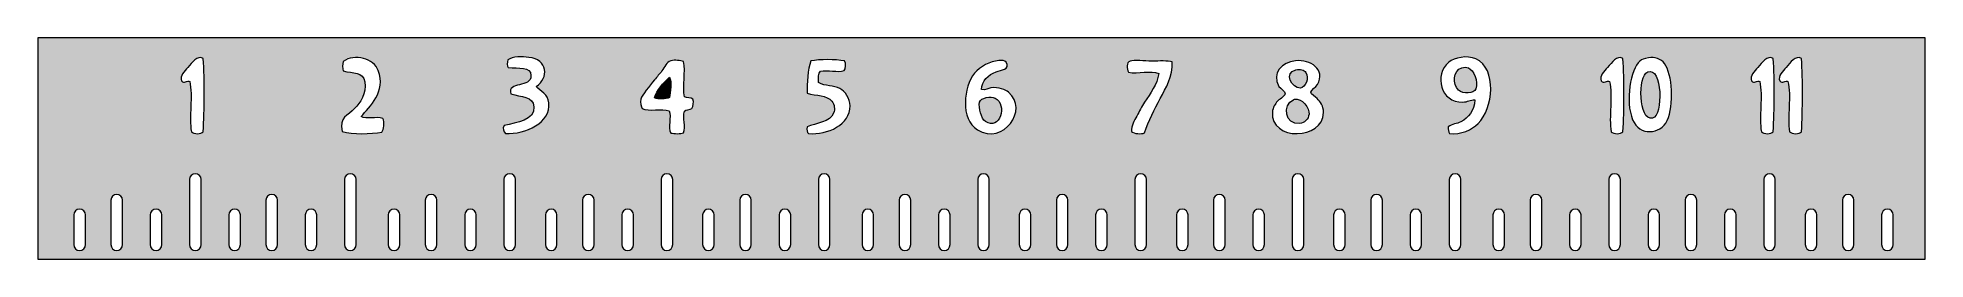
# Model space of a CAD drawing. Header units: inches. Extents: x 0 to 102, y 0 to 12.
import ezdxf

# ---------------------------------------------------------------- set-up
doc = ezdxf.new("R2010")
doc.units = ezdxf.units.IN
doc.header["$MEASUREMENT"] = 0
doc.layers.add('Layer 1', color=7, linetype='Continuous')

msp = doc.modelspace()

# ---------------------------------------------------------------- hatches: boundary and pattern name
at = {"layer": 'Layer 1', "true_color": 0xf2b622}
h = msp.add_hatch(color=40, dxfattribs=at)
h.dxf.hatch_style = 2
h.paths.add_polyline_path([(0, 11.94), (0, 0), (101.6, 0), (101.6, 11.94)])
edge = h.paths.add_edge_path()
edge.add_spline(control_points=[(2.57, 0.79), (2.57, 0.61), (2.43, 0.47), (2.25, 0.47), (2.08, 0.47), (1.94, 0.61), (1.94, 0.79), (1.94, 0.79), (1.94, 2.39), (1.94, 2.39), (1.94, 2.56), (2.08, 2.7), (2.25, 2.7), (2.43, 2.7), (2.57, 2.56), (2.57, 2.39), (2.57, 2.39), (2.57, 0.79), (2.57, 0.79)], knot_values=[0, 0, 0, 0, 1, 1, 1, 2, 2, 2, 3, 3, 3, 4, 4, 4, 5, 5, 5, 6, 6, 6, 6], degree=3, periodic=1)
edge = h.paths.add_edge_path()
edge.add_spline(control_points=[(4.56, 0.79), (4.56, 0.61), (4.42, 0.47), (4.25, 0.47), (4.08, 0.47), (3.94, 0.61), (3.94, 0.79), (3.94, 0.79), (3.94, 3.18), (3.94, 3.18), (3.94, 3.36), (4.08, 3.5), (4.25, 3.5), (4.42, 3.5), (4.56, 3.36), (4.56, 3.18), (4.56, 3.18), (4.56, 0.79), (4.56, 0.79)], knot_values=[0, 0, 0, 0, 1, 1, 1, 2, 2, 2, 3, 3, 3, 4, 4, 4, 5, 5, 5, 6, 6, 6, 6], degree=3, periodic=1)
edge = h.paths.add_edge_path()
edge.add_spline(control_points=[(6.68, 0.79), (6.68, 0.61), (6.54, 0.47), (6.37, 0.47), (6.19, 0.47), (6.05, 0.61), (6.05, 0.79), (6.05, 0.79), (6.05, 2.39), (6.05, 2.39), (6.05, 2.56), (6.19, 2.7), (6.37, 2.7), (6.54, 2.7), (6.68, 2.56), (6.68, 2.39), (6.68, 2.39), (6.68, 0.79), (6.68, 0.79)], knot_values=[0, 0, 0, 0, 1, 1, 1, 2, 2, 2, 3, 3, 3, 4, 4, 4, 5, 5, 5, 6, 6, 6, 6], degree=3, periodic=1)
edge = h.paths.add_edge_path()
edge.add_spline(control_points=[(8.8, 0.79), (8.8, 0.61), (8.65, 0.47), (8.48, 0.47), (8.31, 0.47), (8.17, 0.61), (8.17, 0.79), (8.17, 0.79), (8.17, 4.3), (8.17, 4.3), (8.17, 4.47), (8.31, 4.61), (8.48, 4.61), (8.65, 4.61), (8.8, 4.47), (8.8, 4.3), (8.8, 4.3), (8.8, 0.79), (8.8, 0.79)], knot_values=[0, 0, 0, 0, 1, 1, 1, 2, 2, 2, 3, 3, 3, 4, 4, 4, 5, 5, 5, 6, 6, 6, 6], degree=3, periodic=1)
edge = h.paths.add_edge_path()
edge.add_spline(control_points=[(8.91, 6.87), (8.8, 6.73), (8.4, 6.73), (8.27, 6.87), (8.13, 7.66), (8.36, 8.81), (8.18, 9.58), (8.05, 9.66), (7.86, 9.43), (7.74, 9.61), (7.63, 9.88), (7.89, 10.14), (8.07, 10.33), (8.33, 10.62), (8.56, 11.01), (8.91, 10.82), (8.99, 9.65), (8.97, 8.04), (8.91, 6.87)], knot_values=[0, 0, 0, 0, 1, 1, 1, 2, 2, 2, 3, 3, 3, 4, 4, 4, 5, 5, 5, 6, 6, 6, 6], degree=3, periodic=1)
edge = h.paths.add_edge_path()
edge.add_spline(control_points=[(10.91, 0.79), (10.91, 0.61), (10.77, 0.47), (10.6, 0.47), (10.42, 0.47), (10.28, 0.61), (10.28, 0.79), (10.28, 0.79), (10.28, 2.39), (10.28, 2.39), (10.28, 2.56), (10.42, 2.7), (10.6, 2.7), (10.77, 2.7), (10.91, 2.56), (10.91, 2.39), (10.91, 2.39), (10.91, 0.79), (10.91, 0.79)], knot_values=[0, 0, 0, 0, 1, 1, 1, 2, 2, 2, 3, 3, 3, 4, 4, 4, 5, 5, 5, 6, 6, 6, 6], degree=3, periodic=1)
edge = h.paths.add_edge_path()
edge.add_spline(control_points=[(12.91, 0.79), (12.91, 0.61), (12.77, 0.47), (12.6, 0.47), (12.42, 0.47), (12.28, 0.61), (12.28, 0.79), (12.28, 0.79), (12.28, 3.18), (12.28, 3.18), (12.28, 3.36), (12.42, 3.5), (12.6, 3.5), (12.77, 3.5), (12.91, 3.36), (12.91, 3.18), (12.91, 3.18), (12.91, 0.79), (12.91, 0.79)], knot_values=[0, 0, 0, 0, 1, 1, 1, 2, 2, 2, 3, 3, 3, 4, 4, 4, 5, 5, 5, 6, 6, 6, 6], degree=3, periodic=1)
edge = h.paths.add_edge_path()
edge.add_spline(control_points=[(15.02, 0.79), (15.02, 0.61), (14.88, 0.47), (14.71, 0.47), (14.54, 0.47), (14.4, 0.61), (14.4, 0.79), (14.4, 0.79), (14.4, 2.39), (14.4, 2.39), (14.4, 2.56), (14.54, 2.7), (14.71, 2.7), (14.88, 2.7), (15.02, 2.56), (15.02, 2.39), (15.02, 2.39), (15.02, 0.79), (15.02, 0.79)], knot_values=[0, 0, 0, 0, 1, 1, 1, 2, 2, 2, 3, 3, 3, 4, 4, 4, 5, 5, 5, 6, 6, 6, 6], degree=3, periodic=1)
edge = h.paths.add_edge_path()
edge.add_spline(control_points=[(17.14, 0.79), (17.14, 0.61), (17, 0.47), (16.83, 0.47), (16.65, 0.47), (16.51, 0.61), (16.51, 0.79), (16.51, 0.79), (16.51, 4.3), (16.51, 4.3), (16.51, 4.47), (16.65, 4.61), (16.83, 4.61), (17, 4.61), (17.14, 4.47), (17.14, 4.3), (17.14, 4.3), (17.14, 0.79), (17.14, 0.79)], knot_values=[0, 0, 0, 0, 1, 1, 1, 2, 2, 2, 3, 3, 3, 4, 4, 4, 5, 5, 5, 6, 6, 6, 6], degree=3, periodic=1)
edge = h.paths.add_edge_path()
edge.add_spline(control_points=[(18.53, 6.85), (17.93, 6.76), (16.94, 6.71), (16.39, 6.89), (16.22, 7.67), (16.68, 7.73), (17.07, 8.14), (17.33, 8.41), (17.72, 8.94), (17.61, 9.56), (17.5, 10.14), (16.98, 10.01), (16.44, 10.15), (16.39, 10.28), (16.41, 10.52), (16.44, 10.66), (17.05, 11.11), (18.1, 10.82), (18.33, 10.17), (18.76, 9.03), (17.86, 8.22), (17.41, 7.69), (17.68, 7.52), (18.22, 7.71), (18.58, 7.59), (18.68, 7.39), (18.63, 6.99), (18.53, 6.85)], knot_values=[0, 0, 0, 0, 1, 1, 1, 2, 2, 2, 3, 3, 3, 4, 4, 4, 5, 5, 5, 6, 6, 6, 7, 7, 7, 8, 8, 8, 9, 9, 9, 9], degree=3, periodic=1)
edge = h.paths.add_edge_path()
edge.add_spline(control_points=[(19.49, 0.79), (19.49, 0.61), (19.35, 0.47), (19.18, 0.47), (19, 0.47), (18.86, 0.61), (18.86, 0.79), (18.86, 0.79), (18.86, 2.39), (18.86, 2.39), (18.86, 2.56), (19, 2.7), (19.18, 2.7), (19.35, 2.7), (19.49, 2.56), (19.49, 2.39), (19.49, 2.39), (19.49, 0.79), (19.49, 0.79)], knot_values=[0, 0, 0, 0, 1, 1, 1, 2, 2, 2, 3, 3, 3, 4, 4, 4, 5, 5, 5, 6, 6, 6, 6], degree=3, periodic=1)
edge = h.paths.add_edge_path()
edge.add_spline(control_points=[(21.49, 0.79), (21.49, 0.61), (21.35, 0.47), (21.17, 0.47), (21, 0.47), (20.86, 0.61), (20.86, 0.79), (20.86, 0.79), (20.86, 3.18), (20.86, 3.18), (20.86, 3.36), (21, 3.5), (21.17, 3.5), (21.35, 3.5), (21.49, 3.36), (21.49, 3.18), (21.49, 3.18), (21.49, 0.79), (21.49, 0.79)], knot_values=[0, 0, 0, 0, 1, 1, 1, 2, 2, 2, 3, 3, 3, 4, 4, 4, 5, 5, 5, 6, 6, 6, 6], degree=3, periodic=1)
edge = h.paths.add_edge_path()
edge.add_spline(control_points=[(23.6, 0.79), (23.6, 0.61), (23.46, 0.47), (23.29, 0.47), (23.12, 0.47), (22.98, 0.61), (22.98, 0.79), (22.98, 0.79), (22.98, 2.39), (22.98, 2.39), (22.98, 2.56), (23.12, 2.7), (23.29, 2.7), (23.46, 2.7), (23.6, 2.56), (23.6, 2.39), (23.6, 2.39), (23.6, 0.79), (23.6, 0.79)], knot_values=[0, 0, 0, 0, 1, 1, 1, 2, 2, 2, 3, 3, 3, 4, 4, 4, 5, 5, 5, 6, 6, 6, 6], degree=3, periodic=1)
edge = h.paths.add_edge_path()
edge.add_spline(control_points=[(25.72, 0.79), (25.72, 0.61), (25.58, 0.47), (25.41, 0.47), (25.23, 0.47), (25.09, 0.61), (25.09, 0.79), (25.09, 0.79), (25.09, 4.3), (25.09, 4.3), (25.09, 4.47), (25.23, 4.61), (25.41, 4.61), (25.58, 4.61), (25.72, 4.47), (25.72, 4.3), (25.72, 4.3), (25.72, 0.79), (25.72, 0.79)], knot_values=[0, 0, 0, 0, 1, 1, 1, 2, 2, 2, 3, 3, 3, 4, 4, 4, 5, 5, 5, 6, 6, 6, 6], degree=3, periodic=1)
edge = h.paths.add_edge_path()
edge.add_spline(control_points=[(25.18, 6.77), (25.07, 6.87), (25.01, 7.06), (25.1, 7.21), (25.79, 7.38), (26.75, 7.48), (26.71, 8.22), (26.68, 8.79), (26, 8.75), (25.47, 8.91), (25.25, 9.61), (26.57, 9.21), (26.55, 9.9), (26.55, 10.39), (25.86, 10.28), (25.33, 10.33), (25.25, 10.42), (25.27, 10.62), (25.3, 10.74), (25.58, 10.94), (26.08, 10.93), (26.44, 10.88), (27.43, 10.79), (27.55, 9.76), (26.82, 9.32), (27.08, 9.05), (27.47, 8.9), (27.51, 8.43), (27.65, 7.35), (26.25, 6.74), (25.18, 6.77)], knot_values=[0, 0, 0, 0, 1, 1, 1, 2, 2, 2, 3, 3, 3, 4, 4, 4, 5, 5, 5, 6, 6, 6, 7, 7, 7, 8, 8, 8, 9, 9, 9, 10, 10, 10, 10], degree=3, periodic=1)
edge = h.paths.add_edge_path()
edge.add_spline(control_points=[(27.95, 0.79), (27.95, 0.61), (27.81, 0.47), (27.64, 0.47), (27.47, 0.47), (27.33, 0.61), (27.33, 0.79), (27.33, 0.79), (27.33, 2.39), (27.33, 2.39), (27.33, 2.56), (27.47, 2.7), (27.64, 2.7), (27.81, 2.7), (27.95, 2.56), (27.95, 2.39), (27.95, 2.39), (27.95, 0.79), (27.95, 0.79)], knot_values=[0, 0, 0, 0, 1, 1, 1, 2, 2, 2, 3, 3, 3, 4, 4, 4, 5, 5, 5, 6, 6, 6, 6], degree=3, periodic=1)
edge = h.paths.add_edge_path()
edge.add_spline(control_points=[(29.95, 0.79), (29.95, 0.61), (29.81, 0.47), (29.64, 0.47), (29.46, 0.47), (29.32, 0.61), (29.32, 0.79), (29.32, 0.79), (29.32, 3.18), (29.32, 3.18), (29.32, 3.36), (29.46, 3.5), (29.64, 3.5), (29.81, 3.5), (29.95, 3.36), (29.95, 3.18), (29.95, 3.18), (29.95, 0.79), (29.95, 0.79)], knot_values=[0, 0, 0, 0, 1, 1, 1, 2, 2, 2, 3, 3, 3, 4, 4, 4, 5, 5, 5, 6, 6, 6, 6], degree=3, periodic=1)
edge = h.paths.add_edge_path()
edge.add_spline(control_points=[(32.07, 0.79), (32.07, 0.61), (31.93, 0.47), (31.75, 0.47), (31.58, 0.47), (31.44, 0.61), (31.44, 0.79), (31.44, 0.79), (31.44, 2.39), (31.44, 2.39), (31.44, 2.56), (31.58, 2.7), (31.75, 2.7), (31.93, 2.7), (32.07, 2.56), (32.07, 2.39), (32.07, 2.39), (32.07, 0.79), (32.07, 0.79)], knot_values=[0, 0, 0, 0, 1, 1, 1, 2, 2, 2, 3, 3, 3, 4, 4, 4, 5, 5, 5, 6, 6, 6, 6], degree=3, periodic=1)
edge = h.paths.add_edge_path()
edge.add_spline(control_points=[(34.18, 0.79), (34.18, 0.61), (34.04, 0.47), (33.87, 0.47), (33.69, 0.47), (33.55, 0.61), (33.55, 0.79), (33.55, 0.79), (33.55, 4.3), (33.55, 4.3), (33.55, 4.47), (33.69, 4.61), (33.87, 4.61), (34.04, 4.61), (34.18, 4.47), (34.18, 4.3), (34.18, 4.3), (34.18, 0.79), (34.18, 0.79)], knot_values=[0, 0, 0, 0, 1, 1, 1, 2, 2, 2, 3, 3, 3, 4, 4, 4, 5, 5, 5, 6, 6, 6, 6], degree=3, periodic=1)
edge = h.paths.add_edge_path()
edge.add_spline(control_points=[(35.21, 8.12), (35.1, 8.05), (34.89, 8.07), (34.81, 7.98), (34.71, 7.62), (34.89, 7.14), (34.76, 6.82), (34.61, 6.74), (34.25, 6.77), (34.07, 6.8), (33.89, 7.09), (34.14, 7.67), (33.98, 8), (33.6, 8.14), (32.88, 7.95), (32.54, 8.12), (32.49, 8.24), (32.42, 8.43), (32.46, 8.63), (32.52, 8.87), (32.94, 9.33), (33.2, 9.67), (33.33, 9.84), (33.48, 9.99), (33.6, 10.15), (33.74, 10.35), (33.85, 10.64), (34.07, 10.69), (34.32, 10.77), (34.58, 10.69), (34.76, 10.66), (34.89, 10.1), (34.7, 9.34), (34.81, 8.75), (34.92, 8.67), (35.17, 8.72), (35.27, 8.63), (35.32, 8.47), (35.28, 8.24), (35.21, 8.12)], knot_values=[0, 0, 0, 0, 1, 1, 1, 2, 2, 2, 3, 3, 3, 4, 4, 4, 5, 5, 5, 6, 6, 6, 7, 7, 7, 8, 8, 8, 9, 9, 9, 10, 10, 10, 11, 11, 11, 12, 12, 12, 13, 13, 13, 13], degree=3, periodic=1)
edge = h.paths.add_edge_path()
edge.add_spline(control_points=[(36.41, 0.79), (36.41, 0.61), (36.27, 0.47), (36.1, 0.47), (35.93, 0.47), (35.79, 0.61), (35.79, 0.79), (35.79, 0.79), (35.79, 2.39), (35.79, 2.39), (35.79, 2.56), (35.93, 2.7), (36.1, 2.7), (36.27, 2.7), (36.41, 2.56), (36.41, 2.39), (36.41, 2.39), (36.41, 0.79), (36.41, 0.79)], knot_values=[0, 0, 0, 0, 1, 1, 1, 2, 2, 2, 3, 3, 3, 4, 4, 4, 5, 5, 5, 6, 6, 6, 6], degree=3, periodic=1)
edge = h.paths.add_edge_path()
edge.add_spline(control_points=[(38.41, 0.79), (38.41, 0.61), (38.27, 0.47), (38.1, 0.47), (37.93, 0.47), (37.79, 0.61), (37.79, 0.79), (37.79, 0.79), (37.79, 3.18), (37.79, 3.18), (37.79, 3.36), (37.93, 3.5), (38.1, 3.5), (38.27, 3.5), (38.41, 3.36), (38.41, 3.18), (38.41, 3.18), (38.41, 0.79), (38.41, 0.79)], knot_values=[0, 0, 0, 0, 1, 1, 1, 2, 2, 2, 3, 3, 3, 4, 4, 4, 5, 5, 5, 6, 6, 6, 6], degree=3, periodic=1)
edge = h.paths.add_edge_path()
edge.add_spline(control_points=[(40.53, 0.79), (40.53, 0.61), (40.39, 0.47), (40.21, 0.47), (40.04, 0.47), (39.9, 0.61), (39.9, 0.79), (39.9, 0.79), (39.9, 2.39), (39.9, 2.39), (39.9, 2.56), (40.04, 2.7), (40.21, 2.7), (40.39, 2.7), (40.53, 2.56), (40.53, 2.39), (40.53, 2.39), (40.53, 0.79), (40.53, 0.79)], knot_values=[0, 0, 0, 0, 1, 1, 1, 2, 2, 2, 3, 3, 3, 4, 4, 4, 5, 5, 5, 6, 6, 6, 6], degree=3, periodic=1)
edge = h.paths.add_edge_path()
edge.add_spline(control_points=[(42.64, 0.79), (42.64, 0.61), (42.5, 0.47), (42.33, 0.47), (42.16, 0.47), (42.02, 0.61), (42.02, 0.79), (42.02, 0.79), (42.02, 4.3), (42.02, 4.3), (42.02, 4.47), (42.16, 4.61), (42.33, 4.61), (42.5, 4.61), (42.64, 4.47), (42.64, 4.3), (42.64, 4.3), (42.64, 0.79), (42.64, 0.79)], knot_values=[0, 0, 0, 0, 1, 1, 1, 2, 2, 2, 3, 3, 3, 4, 4, 4, 5, 5, 5, 6, 6, 6, 6], degree=3, periodic=1)
edge = h.paths.add_edge_path()
edge.add_spline(control_points=[(41.48, 6.77), (41.41, 6.84), (41.39, 6.98), (41.41, 7.13), (41.87, 7.34), (42.67, 7.39), (42.84, 7.88), (42.92, 8.09), (42.89, 8.34), (42.75, 8.53), (42.48, 8.85), (41.91, 8.8), (41.41, 8.95), (41.41, 9.48), (41.44, 10.23), (41.61, 10.69), (42.1, 10.78), (42.94, 10.78), (43.42, 10.69), (43.52, 10.57), (43.49, 10.26), (43.4, 10.17), (43.06, 10.05), (42.52, 10.22), (42.13, 10.14), (41.99, 10.02), (42.02, 9.77), (42.02, 9.52), (42.39, 9.32), (42.84, 9.37), (43.17, 9.21), (43.46, 9.05), (43.73, 8.67), (43.73, 8.27), (43.73, 7.26), (42.52, 6.69), (41.48, 6.77)], knot_values=[0, 0, 0, 0, 1, 1, 1, 2, 2, 2, 3, 3, 3, 4, 4, 4, 5, 5, 5, 6, 6, 6, 7, 7, 7, 8, 8, 8, 9, 9, 9, 10, 10, 10, 11, 11, 11, 12, 12, 12, 12], degree=3, periodic=1)
edge = h.paths.add_edge_path()
edge.add_spline(control_points=[(44.99, 0.79), (44.99, 0.61), (44.85, 0.47), (44.68, 0.47), (44.51, 0.47), (44.37, 0.61), (44.37, 0.79), (44.37, 0.79), (44.37, 2.39), (44.37, 2.39), (44.37, 2.56), (44.51, 2.7), (44.68, 2.7), (44.85, 2.7), (44.99, 2.56), (44.99, 2.39), (44.99, 2.39), (44.99, 0.79), (44.99, 0.79)], knot_values=[0, 0, 0, 0, 1, 1, 1, 2, 2, 2, 3, 3, 3, 4, 4, 4, 5, 5, 5, 6, 6, 6, 6], degree=3, periodic=1)
edge = h.paths.add_edge_path()
edge.add_spline(control_points=[(46.99, 0.79), (46.99, 0.61), (46.85, 0.47), (46.68, 0.47), (46.51, 0.47), (46.36, 0.61), (46.36, 0.79), (46.36, 0.79), (46.36, 3.18), (46.36, 3.18), (46.36, 3.36), (46.51, 3.5), (46.68, 3.5), (46.85, 3.5), (46.99, 3.36), (46.99, 3.18), (46.99, 3.18), (46.99, 0.79), (46.99, 0.79)], knot_values=[0, 0, 0, 0, 1, 1, 1, 2, 2, 2, 3, 3, 3, 4, 4, 4, 5, 5, 5, 6, 6, 6, 6], degree=3, periodic=1)
edge = h.paths.add_edge_path()
edge.add_spline(control_points=[(49.11, 0.79), (49.11, 0.61), (48.97, 0.47), (48.79, 0.47), (48.62, 0.47), (48.48, 0.61), (48.48, 0.79), (48.48, 0.79), (48.48, 2.39), (48.48, 2.39), (48.48, 2.56), (48.62, 2.7), (48.79, 2.7), (48.97, 2.7), (49.11, 2.56), (49.11, 2.39), (49.11, 2.39), (49.11, 0.79), (49.11, 0.79)], knot_values=[0, 0, 0, 0, 1, 1, 1, 2, 2, 2, 3, 3, 3, 4, 4, 4, 5, 5, 5, 6, 6, 6, 6], degree=3, periodic=1)
edge = h.paths.add_edge_path()
edge.add_spline(control_points=[(51.22, 0.79), (51.22, 0.61), (51.08, 0.47), (50.91, 0.47), (50.74, 0.47), (50.6, 0.61), (50.6, 0.79), (50.6, 0.79), (50.6, 4.3), (50.6, 4.3), (50.6, 4.47), (50.74, 4.61), (50.91, 4.61), (51.08, 4.61), (51.22, 4.47), (51.22, 4.3), (51.22, 4.3), (51.22, 0.79), (51.22, 0.79)], knot_values=[0, 0, 0, 0, 1, 1, 1, 2, 2, 2, 3, 3, 3, 4, 4, 4, 5, 5, 5, 6, 6, 6, 6], degree=3, periodic=1)
edge = h.paths.add_edge_path()
edge.add_spline(control_points=[(50.58, 6.98), (49.65, 7.54), (49.83, 9.32), (50.42, 10.03), (50.73, 10.4), (51.26, 10.67), (51.74, 10.71), (51.88, 10.71), (52.05, 10.73), (52.13, 10.63), (52.34, 10.2), (51.87, 10.22), (51.59, 10.11), (51.15, 9.94), (50.83, 9.61), (50.8, 9.15), (51.06, 9.1), (51.12, 9.21), (51.31, 9.24), (51.72, 9.29), (52.1, 9.14), (52.26, 9), (53.36, 8.08), (51.99, 6.12), (50.58, 6.98)], knot_values=[0, 0, 0, 0, 1, 1, 1, 2, 2, 2, 3, 3, 3, 4, 4, 4, 5, 5, 5, 6, 6, 6, 7, 7, 7, 8, 8, 8, 8], degree=3, periodic=1)
edge = h.paths.add_edge_path()
edge.add_spline(control_points=[(53.46, 0.79), (53.46, 0.61), (53.32, 0.47), (53.14, 0.47), (52.97, 0.47), (52.83, 0.61), (52.83, 0.79), (52.83, 0.79), (52.83, 2.39), (52.83, 2.39), (52.83, 2.56), (52.97, 2.7), (53.14, 2.7), (53.32, 2.7), (53.46, 2.56), (53.46, 2.39), (53.46, 2.39), (53.46, 0.79), (53.46, 0.79)], knot_values=[0, 0, 0, 0, 1, 1, 1, 2, 2, 2, 3, 3, 3, 4, 4, 4, 5, 5, 5, 6, 6, 6, 6], degree=3, periodic=1)
edge = h.paths.add_edge_path()
edge.add_spline(control_points=[(55.45, 0.79), (55.45, 0.61), (55.31, 0.47), (55.14, 0.47), (54.97, 0.47), (54.83, 0.61), (54.83, 0.79), (54.83, 0.79), (54.83, 3.18), (54.83, 3.18), (54.83, 3.36), (54.97, 3.5), (55.14, 3.5), (55.31, 3.5), (55.45, 3.36), (55.45, 3.18), (55.45, 3.18), (55.45, 0.79), (55.45, 0.79)], knot_values=[0, 0, 0, 0, 1, 1, 1, 2, 2, 2, 3, 3, 3, 4, 4, 4, 5, 5, 5, 6, 6, 6, 6], degree=3, periodic=1)
edge = h.paths.add_edge_path()
edge.add_spline(control_points=[(57.57, 0.79), (57.57, 0.61), (57.43, 0.47), (57.26, 0.47), (57.08, 0.47), (56.94, 0.61), (56.94, 0.79), (56.94, 0.79), (56.94, 2.39), (56.94, 2.39), (56.94, 2.56), (57.08, 2.7), (57.26, 2.7), (57.43, 2.7), (57.57, 2.56), (57.57, 2.39), (57.57, 2.39), (57.57, 0.79), (57.57, 0.79)], knot_values=[0, 0, 0, 0, 1, 1, 1, 2, 2, 2, 3, 3, 3, 4, 4, 4, 5, 5, 5, 6, 6, 6, 6], degree=3, periodic=1)
edge = h.paths.add_edge_path()
edge.add_spline(control_points=[(59.68, 0.79), (59.68, 0.61), (59.54, 0.47), (59.37, 0.47), (59.2, 0.47), (59.06, 0.61), (59.06, 0.79), (59.06, 0.79), (59.06, 4.3), (59.06, 4.3), (59.06, 4.47), (59.2, 4.61), (59.37, 4.61), (59.54, 4.61), (59.68, 4.47), (59.68, 4.3), (59.68, 4.3), (59.68, 0.79), (59.68, 0.79)], knot_values=[0, 0, 0, 0, 1, 1, 1, 2, 2, 2, 3, 3, 3, 4, 4, 4, 5, 5, 5, 6, 6, 6, 6], degree=3, periodic=1)
edge = h.paths.add_edge_path()
edge.add_spline(control_points=[(60.42, 8.67), (60.11, 8.07), (59.8, 7.49), (59.58, 6.81), (59.4, 6.74), (59, 6.75), (58.87, 6.89), (58.86, 7.19), (59.03, 7.48), (59.16, 7.72), (59.29, 7.97), (59.44, 8.23), (59.58, 8.47), (59.89, 8.96), (60.26, 9.41), (60.34, 10.02), (59.93, 10.2), (59.21, 9.97), (58.71, 10.08), (58.63, 10.28), (58.58, 10.61), (58.8, 10.68), (59.03, 10.76), (59.57, 10.68), (59.97, 10.68), (60.39, 10.68), (60.82, 10.71), (61.07, 10.64), (61.11, 9.84), (60.72, 9.24), (60.42, 8.67)], knot_values=[0, 0, 0, 0, 1, 1, 1, 2, 2, 2, 3, 3, 3, 4, 4, 4, 5, 5, 5, 6, 6, 6, 7, 7, 7, 8, 8, 8, 9, 9, 9, 10, 10, 10, 10], degree=3, periodic=1)
edge = h.paths.add_edge_path()
edge.add_spline(control_points=[(61.92, 0.79), (61.92, 0.61), (61.78, 0.47), (61.6, 0.47), (61.43, 0.47), (61.29, 0.61), (61.29, 0.79), (61.29, 0.79), (61.29, 2.39), (61.29, 2.39), (61.29, 2.56), (61.43, 2.7), (61.6, 2.7), (61.78, 2.7), (61.92, 2.56), (61.92, 2.39), (61.92, 2.39), (61.92, 0.79), (61.92, 0.79)], knot_values=[0, 0, 0, 0, 1, 1, 1, 2, 2, 2, 3, 3, 3, 4, 4, 4, 5, 5, 5, 6, 6, 6, 6], degree=3, periodic=1)
edge = h.paths.add_edge_path()
edge.add_spline(control_points=[(63.92, 0.79), (63.92, 0.61), (63.78, 0.47), (63.6, 0.47), (63.43, 0.47), (63.29, 0.61), (63.29, 0.79), (63.29, 0.79), (63.29, 3.18), (63.29, 3.18), (63.29, 3.36), (63.43, 3.5), (63.6, 3.5), (63.78, 3.5), (63.92, 3.36), (63.92, 3.18), (63.92, 3.18), (63.92, 0.79), (63.92, 0.79)], knot_values=[0, 0, 0, 0, 1, 1, 1, 2, 2, 2, 3, 3, 3, 4, 4, 4, 5, 5, 5, 6, 6, 6, 6], degree=3, periodic=1)
edge = h.paths.add_edge_path()
edge.add_spline(control_points=[(66.03, 0.79), (66.03, 0.61), (65.89, 0.47), (65.72, 0.47), (65.54, 0.47), (65.4, 0.61), (65.4, 0.79), (65.4, 0.79), (65.4, 2.39), (65.4, 2.39), (65.4, 2.56), (65.54, 2.7), (65.72, 2.7), (65.89, 2.7), (66.03, 2.56), (66.03, 2.39), (66.03, 2.39), (66.03, 0.79), (66.03, 0.79)], knot_values=[0, 0, 0, 0, 1, 1, 1, 2, 2, 2, 3, 3, 3, 4, 4, 4, 5, 5, 5, 6, 6, 6, 6], degree=3, periodic=1)
edge = h.paths.add_edge_path()
edge.add_spline(control_points=[(68.15, 0.79), (68.15, 0.61), (68.01, 0.47), (67.83, 0.47), (67.66, 0.47), (67.52, 0.61), (67.52, 0.79), (67.52, 0.79), (67.52, 4.3), (67.52, 4.3), (67.52, 4.47), (67.66, 4.61), (67.83, 4.61), (68.01, 4.61), (68.15, 4.47), (68.15, 4.3), (68.15, 4.3), (68.15, 0.79), (68.15, 0.79)], knot_values=[0, 0, 0, 0, 1, 1, 1, 2, 2, 2, 3, 3, 3, 4, 4, 4, 5, 5, 5, 6, 6, 6, 6], degree=3, periodic=1)
edge = h.paths.add_edge_path()
edge.add_spline(control_points=[(66.46, 7.94), (66.48, 8.17), (66.62, 8.39), (66.72, 8.51), (66.76, 8.58), (67.14, 8.79), (67.14, 8.91), (67.15, 9.06), (66.91, 9.17), (66.81, 9.32), (66.39, 10.04), (66.99, 10.62), (67.7, 10.7), (68.5, 10.78), (69.35, 10.23), (68.88, 9.42), (68.8, 9.29), (68.53, 9.12), (68.53, 9.01), (68.53, 8.89), (68.79, 8.75), (68.86, 8.67), (69.05, 8.48), (69.21, 8.27), (69.21, 7.91), (69.22, 6.41), (66.33, 6.36), (66.46, 7.94)], knot_values=[0, 0, 0, 0, 1, 1, 1, 2, 2, 2, 3, 3, 3, 4, 4, 4, 5, 5, 5, 6, 6, 6, 7, 7, 7, 8, 8, 8, 9, 9, 9, 9], degree=3, periodic=1)
edge = h.paths.add_edge_path()
edge.add_spline(control_points=[(70.38, 0.79), (70.38, 0.61), (70.24, 0.47), (70.07, 0.47), (69.89, 0.47), (69.75, 0.61), (69.75, 0.79), (69.75, 0.79), (69.75, 2.39), (69.75, 2.39), (69.75, 2.56), (69.89, 2.7), (70.07, 2.7), (70.24, 2.7), (70.38, 2.56), (70.38, 2.39), (70.38, 2.39), (70.38, 0.79), (70.38, 0.79)], knot_values=[0, 0, 0, 0, 1, 1, 1, 2, 2, 2, 3, 3, 3, 4, 4, 4, 5, 5, 5, 6, 6, 6, 6], degree=3, periodic=1)
edge = h.paths.add_edge_path()
edge.add_spline(control_points=[(72.38, 0.79), (72.38, 0.61), (72.24, 0.47), (72.06, 0.47), (71.89, 0.47), (71.75, 0.61), (71.75, 0.79), (71.75, 0.79), (71.75, 3.18), (71.75, 3.18), (71.75, 3.36), (71.89, 3.5), (72.06, 3.5), (72.24, 3.5), (72.38, 3.36), (72.38, 3.18), (72.38, 3.18), (72.38, 0.79), (72.38, 0.79)], knot_values=[0, 0, 0, 0, 1, 1, 1, 2, 2, 2, 3, 3, 3, 4, 4, 4, 5, 5, 5, 6, 6, 6, 6], degree=3, periodic=1)
edge = h.paths.add_edge_path()
edge.add_spline(control_points=[(74.49, 0.79), (74.49, 0.61), (74.35, 0.47), (74.18, 0.47), (74.01, 0.47), (73.87, 0.61), (73.87, 0.79), (73.87, 0.79), (73.87, 2.39), (73.87, 2.39), (73.87, 2.56), (74.01, 2.7), (74.18, 2.7), (74.35, 2.7), (74.49, 2.56), (74.49, 2.39), (74.49, 2.39), (74.49, 0.79), (74.49, 0.79)], knot_values=[0, 0, 0, 0, 1, 1, 1, 2, 2, 2, 3, 3, 3, 4, 4, 4, 5, 5, 5, 6, 6, 6, 6], degree=3, periodic=1)
edge = h.paths.add_edge_path()
edge.add_spline(control_points=[(76.61, 0.79), (76.61, 0.61), (76.47, 0.47), (76.3, 0.47), (76.12, 0.47), (75.98, 0.61), (75.98, 0.79), (75.98, 0.79), (75.98, 4.3), (75.98, 4.3), (75.98, 4.47), (76.12, 4.61), (76.3, 4.61), (76.47, 4.61), (76.61, 4.47), (76.61, 4.3), (76.61, 4.3), (76.61, 0.79), (76.61, 0.79)], knot_values=[0, 0, 0, 0, 1, 1, 1, 2, 2, 2, 3, 3, 3, 4, 4, 4, 5, 5, 5, 6, 6, 6, 6], degree=3, periodic=1)
edge = h.paths.add_edge_path()
edge.add_spline(control_points=[(77.53, 7.32), (77.2, 6.98), (76.6, 6.7), (76, 6.78), (75.94, 6.87), (75.91, 6.98), (75.92, 7.14), (76.14, 7.3), (76.39, 7.3), (76.6, 7.4), (77.03, 7.63), (77.32, 8), (77.36, 8.59), (77.1, 8.62), (76.97, 8.47), (76.71, 8.47), (75.49, 8.43), (75.16, 9.94), (75.95, 10.62), (76.25, 10.87), (76.93, 11.01), (77.41, 10.8), (78.56, 10.3), (78.35, 8.09), (77.53, 7.32)], knot_values=[0, 0, 0, 0, 1, 1, 1, 2, 2, 2, 3, 3, 3, 4, 4, 4, 5, 5, 5, 6, 6, 6, 7, 7, 7, 8, 8, 8, 8], degree=3, periodic=1)
edge = h.paths.add_edge_path()
edge.add_spline(control_points=[(78.96, 0.79), (78.96, 0.61), (78.82, 0.47), (78.65, 0.47), (78.47, 0.47), (78.33, 0.61), (78.33, 0.79), (78.33, 0.79), (78.33, 2.39), (78.33, 2.39), (78.33, 2.56), (78.47, 2.7), (78.65, 2.7), (78.82, 2.7), (78.96, 2.56), (78.96, 2.39), (78.96, 2.39), (78.96, 0.79), (78.96, 0.79)], knot_values=[0, 0, 0, 0, 1, 1, 1, 2, 2, 2, 3, 3, 3, 4, 4, 4, 5, 5, 5, 6, 6, 6, 6], degree=3, periodic=1)
edge = h.paths.add_edge_path()
edge.add_spline(control_points=[(80.96, 0.79), (80.96, 0.61), (80.82, 0.47), (80.64, 0.47), (80.47, 0.47), (80.33, 0.61), (80.33, 0.79), (80.33, 0.79), (80.33, 3.18), (80.33, 3.18), (80.33, 3.36), (80.47, 3.5), (80.64, 3.5), (80.82, 3.5), (80.96, 3.36), (80.96, 3.18), (80.96, 3.18), (80.96, 0.79), (80.96, 0.79)], knot_values=[0, 0, 0, 0, 1, 1, 1, 2, 2, 2, 3, 3, 3, 4, 4, 4, 5, 5, 5, 6, 6, 6, 6], degree=3, periodic=1)
edge = h.paths.add_edge_path()
edge.add_spline(control_points=[(83.07, 0.79), (83.07, 0.61), (82.93, 0.47), (82.76, 0.47), (82.59, 0.47), (82.45, 0.61), (82.45, 0.79), (82.45, 0.79), (82.45, 2.39), (82.45, 2.39), (82.45, 2.56), (82.59, 2.7), (82.76, 2.7), (82.93, 2.7), (83.07, 2.56), (83.07, 2.39), (83.07, 2.39), (83.07, 0.79), (83.07, 0.79)], knot_values=[0, 0, 0, 0, 1, 1, 1, 2, 2, 2, 3, 3, 3, 4, 4, 4, 5, 5, 5, 6, 6, 6, 6], degree=3, periodic=1)
edge = h.paths.add_edge_path()
edge.add_spline(control_points=[(85.19, 0.79), (85.19, 0.61), (85.05, 0.47), (84.88, 0.47), (84.7, 0.47), (84.56, 0.61), (84.56, 0.79), (84.56, 0.79), (84.56, 4.3), (84.56, 4.3), (84.56, 4.47), (84.7, 4.61), (84.88, 4.61), (85.05, 4.61), (85.19, 4.47), (85.19, 4.3), (85.19, 4.3), (85.19, 0.79), (85.19, 0.79)], knot_values=[0, 0, 0, 0, 1, 1, 1, 2, 2, 2, 3, 3, 3, 4, 4, 4, 5, 5, 5, 6, 6, 6, 6], degree=3, periodic=1)
edge = h.paths.add_edge_path()
edge.add_spline(control_points=[(85.33, 6.87), (85.22, 6.73), (84.82, 6.73), (84.69, 6.87), (84.56, 7.66), (84.79, 8.81), (84.6, 9.58), (84.48, 9.66), (84.28, 9.43), (84.16, 9.61), (84.05, 9.88), (84.31, 10.14), (84.5, 10.33), (84.75, 10.62), (84.98, 11.01), (85.33, 10.82), (85.41, 9.65), (85.39, 8.04), (85.33, 6.87)], knot_values=[0, 0, 0, 0, 1, 1, 1, 2, 2, 2, 3, 3, 3, 4, 4, 4, 5, 5, 5, 6, 6, 6, 6], degree=3, periodic=1)
edge = h.paths.add_edge_path()
edge.add_spline(control_points=[(87.3, 0.79), (87.3, 0.61), (87.16, 0.47), (86.99, 0.47), (86.82, 0.47), (86.68, 0.61), (86.68, 0.79), (86.68, 0.79), (86.68, 2.39), (86.68, 2.39), (86.68, 2.56), (86.82, 2.7), (86.99, 2.7), (87.16, 2.7), (87.3, 2.56), (87.3, 2.39), (87.3, 2.39), (87.3, 0.79), (87.3, 0.79)], knot_values=[0, 0, 0, 0, 1, 1, 1, 2, 2, 2, 3, 3, 3, 4, 4, 4, 5, 5, 5, 6, 6, 6, 6], degree=3, periodic=1)
edge = h.paths.add_edge_path()
edge.add_spline(control_points=[(87.71, 7.48), (87.34, 6.71), (86.21, 6.63), (85.85, 7.52), (85.43, 8.52), (85.75, 10.26), (86.24, 10.68), (86.37, 10.78), (86.45, 10.82), (86.7, 10.86), (87.03, 10.91), (87.38, 10.8), (87.56, 10.55), (88, 9.99), (88.09, 8.29), (87.71, 7.48)], knot_values=[0, 0, 0, 0, 1, 1, 1, 2, 2, 2, 3, 3, 3, 4, 4, 4, 5, 5, 5, 5], degree=3, periodic=1)
edge = h.paths.add_edge_path()
edge.add_spline(control_points=[(89.3, 0.79), (89.3, 0.61), (89.16, 0.47), (88.99, 0.47), (88.81, 0.47), (88.67, 0.61), (88.67, 0.79), (88.67, 0.79), (88.67, 3.18), (88.67, 3.18), (88.67, 3.36), (88.81, 3.5), (88.99, 3.5), (89.16, 3.5), (89.3, 3.36), (89.3, 3.18), (89.3, 3.18), (89.3, 0.79), (89.3, 0.79)], knot_values=[0, 0, 0, 0, 1, 1, 1, 2, 2, 2, 3, 3, 3, 4, 4, 4, 5, 5, 5, 6, 6, 6, 6], degree=3, periodic=1)
edge = h.paths.add_edge_path()
edge.add_spline(control_points=[(91.42, 0.79), (91.42, 0.61), (91.28, 0.47), (91.1, 0.47), (90.93, 0.47), (90.79, 0.61), (90.79, 0.79), (90.79, 0.79), (90.79, 2.39), (90.79, 2.39), (90.79, 2.56), (90.93, 2.7), (91.1, 2.7), (91.28, 2.7), (91.42, 2.56), (91.42, 2.39), (91.42, 2.39), (91.42, 0.79), (91.42, 0.79)], knot_values=[0, 0, 0, 0, 1, 1, 1, 2, 2, 2, 3, 3, 3, 4, 4, 4, 5, 5, 5, 6, 6, 6, 6], degree=3, periodic=1)
edge = h.paths.add_edge_path()
edge.add_spline(control_points=[(92.69, 9.58), (92.56, 9.66), (92.37, 9.43), (92.25, 9.61), (92.14, 9.88), (92.4, 10.14), (92.58, 10.33), (92.84, 10.62), (93.07, 11.01), (93.42, 10.82), (93.5, 9.65), (93.48, 8.04), (93.42, 6.87), (93.31, 6.73), (92.91, 6.73), (92.78, 6.87), (92.64, 7.66), (92.87, 8.81), (92.69, 9.58)], knot_values=[0, 0, 0, 0, 1, 1, 1, 2, 2, 2, 3, 3, 3, 4, 4, 4, 5, 5, 5, 6, 6, 6, 6], degree=3, periodic=1)
edge = h.paths.add_edge_path()
edge.add_spline(control_points=[(93.53, 0.79), (93.53, 0.61), (93.39, 0.47), (93.22, 0.47), (93.05, 0.47), (92.91, 0.61), (92.91, 0.79), (92.91, 0.79), (92.91, 4.3), (92.91, 4.3), (92.91, 4.47), (93.05, 4.61), (93.22, 4.61), (93.39, 4.61), (93.53, 4.47), (93.53, 4.3), (93.53, 4.3), (93.53, 0.79), (93.53, 0.79)], knot_values=[0, 0, 0, 0, 1, 1, 1, 2, 2, 2, 3, 3, 3, 4, 4, 4, 5, 5, 5, 6, 6, 6, 6], degree=3, periodic=1)
edge = h.paths.add_edge_path()
edge.add_spline(control_points=[(94.94, 6.87), (94.83, 6.73), (94.43, 6.73), (94.3, 6.87), (94.16, 7.66), (94.4, 8.81), (94.21, 9.58), (94.09, 9.66), (93.89, 9.43), (93.77, 9.61), (93.66, 9.88), (93.92, 10.14), (94.11, 10.33), (94.36, 10.62), (94.59, 11.01), (94.94, 10.82), (95.02, 9.65), (95, 8.04), (94.94, 6.87)], knot_values=[0, 0, 0, 0, 1, 1, 1, 2, 2, 2, 3, 3, 3, 4, 4, 4, 5, 5, 5, 6, 6, 6, 6], degree=3, periodic=1)
edge = h.paths.add_edge_path()
edge.add_spline(control_points=[(95.77, 0.79), (95.77, 0.61), (95.63, 0.47), (95.45, 0.47), (95.28, 0.47), (95.14, 0.61), (95.14, 0.79), (95.14, 0.79), (95.14, 2.39), (95.14, 2.39), (95.14, 2.56), (95.28, 2.7), (95.45, 2.7), (95.63, 2.7), (95.77, 2.56), (95.77, 2.39), (95.77, 2.39), (95.77, 0.79), (95.77, 0.79)], knot_values=[0, 0, 0, 0, 1, 1, 1, 2, 2, 2, 3, 3, 3, 4, 4, 4, 5, 5, 5, 6, 6, 6, 6], degree=3, periodic=1)
edge = h.paths.add_edge_path()
edge.add_spline(control_points=[(97.76, 0.79), (97.76, 0.61), (97.62, 0.47), (97.45, 0.47), (97.28, 0.47), (97.14, 0.61), (97.14, 0.79), (97.14, 0.79), (97.14, 3.18), (97.14, 3.18), (97.14, 3.36), (97.28, 3.5), (97.45, 3.5), (97.62, 3.5), (97.76, 3.36), (97.76, 3.18), (97.76, 3.18), (97.76, 0.79), (97.76, 0.79)], knot_values=[0, 0, 0, 0, 1, 1, 1, 2, 2, 2, 3, 3, 3, 4, 4, 4, 5, 5, 5, 6, 6, 6, 6], degree=3, periodic=1)
edge = h.paths.add_edge_path()
edge.add_spline(control_points=[(99.88, 0.79), (99.88, 0.61), (99.74, 0.47), (99.57, 0.47), (99.39, 0.47), (99.25, 0.61), (99.25, 0.79), (99.25, 0.79), (99.25, 2.39), (99.25, 2.39), (99.25, 2.56), (99.39, 2.7), (99.57, 2.7), (99.74, 2.7), (99.88, 2.56), (99.88, 2.39), (99.88, 2.39), (99.88, 0.79), (99.88, 0.79)], knot_values=[0, 0, 0, 0, 1, 1, 1, 2, 2, 2, 3, 3, 3, 4, 4, 4, 5, 5, 5, 6, 6, 6, 6], degree=3, periodic=1)
h = msp.add_hatch(color=40, dxfattribs=at)
h.dxf.hatch_style = 2
edge = h.paths.add_edge_path()
edge.add_spline(control_points=[(67.97, 9.23), (68.22, 9.25), (68.47, 9.77), (68.26, 10.07), (68.17, 10.19), (67.97, 10.27), (67.72, 10.21), (67.04, 10.08), (67.51, 9.18), (67.97, 9.23)], knot_values=[0, 0, 0, 0, 1, 1, 1, 2, 2, 2, 3, 3, 3, 3], degree=3, periodic=1)
h = msp.add_hatch(color=40, dxfattribs=at)
h.dxf.hatch_style = 2
edge = h.paths.add_edge_path()
edge.add_spline(control_points=[(77.01, 10.31), (76.9, 10.36), (76.77, 10.36), (76.66, 10.31), (76.18, 10.2), (76.14, 9.42), (76.47, 9.12), (76.74, 8.89), (77.29, 8.91), (77.41, 9.19), (77.57, 9.56), (77.27, 10.23), (77.01, 10.31)], knot_values=[0, 0, 0, 0, 1, 1, 1, 2, 2, 2, 3, 3, 3, 4, 4, 4, 4], degree=3, periodic=1)
h = msp.add_hatch(color=40, dxfattribs=at)
h.dxf.hatch_style = 2
edge = h.paths.add_edge_path()
edge.add_spline(control_points=[(86.66, 10.1), (86.12, 9.89), (86.16, 7.45), (86.92, 7.6), (87.5, 7.73), (87.46, 10.43), (86.66, 10.1)], knot_values=[0, 0, 0, 0, 1, 1, 1, 2, 2, 2, 2], degree=3, periodic=1)
h = msp.add_hatch(color=40, dxfattribs=at)
h.dxf.hatch_style = 2
edge = h.paths.add_edge_path()
edge.add_spline(control_points=[(33.2, 8.7), (33.38, 8.61), (33.84, 8.63), (34, 8.72), (34.04, 9), (34.15, 9.57), (34, 9.81), (33.67, 9.5), (33.31, 9.12), (33.2, 8.7)], knot_values=[0, 0, 0, 0, 1, 1, 1, 2, 2, 2, 3, 3, 3, 3], degree=3, periodic=1)
h = msp.add_hatch(color=40, dxfattribs=at)
h.dxf.hatch_style = 2
edge = h.paths.add_edge_path()
edge.add_spline(control_points=[(51.53, 8.68), (51.41, 8.74), (51.24, 8.75), (51.05, 8.71), (50.88, 8.67), (50.74, 8.59), (50.7, 8.47), (50.62, 8.15), (50.8, 7.58), (51.01, 7.43), (51.78, 6.88), (52.22, 8.37), (51.53, 8.68)], knot_values=[0, 0, 0, 0, 1, 1, 1, 2, 2, 2, 3, 3, 3, 4, 4, 4, 4], degree=3, periodic=1)
h = msp.add_hatch(color=40, dxfattribs=at)
h.dxf.hatch_style = 2
edge = h.paths.add_edge_path()
edge.add_spline(control_points=[(67.64, 8.62), (67.61, 8.62), (67.61, 8.61), (67.6, 8.6), (66.98, 8.33), (67.12, 7.22), (67.93, 7.31), (68.19, 7.34), (68.4, 7.55), (68.43, 7.82), (68.46, 8.14), (68.07, 8.72), (67.64, 8.62)], knot_values=[0, 0, 0, 0, 1, 1, 1, 2, 2, 2, 3, 3, 3, 4, 4, 4, 4], degree=3, periodic=1)

# ---------------------------------------------------------------- linework, layer by layer
at = {"layer": 'Layer 1', "lineweight": 0}
msp.add_lwpolyline([(0, 11.94), (0, 0), (101.6, 0), (101.6, 11.94), (0, 11.94)], dxfattribs=at)
for points, knots in [([(8.91, 6.87), (8.8, 6.73), (8.4, 6.73), (8.27, 6.87), (8.13, 7.66), (8.36, 8.81), (8.18, 9.58), (8.05, 9.66), (7.86, 9.43), (7.74, 9.61), (7.63, 9.88), (7.89, 10.14), (8.07, 10.33), (8.33, 10.62), (8.56, 11.01), (8.91, 10.82), (8.99, 9.65), (8.97, 8.04), (8.91, 6.87)], [0, 0, 0, 0, 1, 1, 1, 2, 2, 2, 3, 3, 3, 4, 4, 4, 5, 5, 5, 6, 6, 6, 6]), ([(18.53, 6.85), (17.93, 6.76), (16.94, 6.71), (16.39, 6.89), (16.22, 7.67), (16.68, 7.73), (17.07, 8.14), (17.33, 8.41), (17.72, 8.94), (17.61, 9.56), (17.5, 10.14), (16.98, 10.01), (16.44, 10.15), (16.39, 10.28), (16.41, 10.52), (16.44, 10.66), (17.05, 11.11), (18.1, 10.82), (18.33, 10.17), (18.76, 9.03), (17.86, 8.22), (17.41, 7.69), (17.68, 7.52), (18.22, 7.71), (18.58, 7.59), (18.68, 7.39), (18.63, 6.99), (18.53, 6.85)], [0, 0, 0, 0, 1, 1, 1, 2, 2, 2, 3, 3, 3, 4, 4, 4, 5, 5, 5, 6, 6, 6, 7, 7, 7, 8, 8, 8, 9, 9, 9, 9]), ([(25.18, 6.77), (25.07, 6.87), (25.01, 7.06), (25.1, 7.21), (25.79, 7.38), (26.75, 7.48), (26.71, 8.22), (26.68, 8.79), (26, 8.75), (25.47, 8.91), (25.25, 9.61), (26.57, 9.21), (26.55, 9.9), (26.55, 10.39), (25.86, 10.28), (25.33, 10.33), (25.25, 10.42), (25.27, 10.62), (25.3, 10.74), (25.58, 10.94), (26.08, 10.93), (26.44, 10.88), (27.43, 10.79), (27.55, 9.76), (26.82, 9.32), (27.08, 9.05), (27.47, 8.9), (27.51, 8.43), (27.65, 7.35), (26.25, 6.74), (25.18, 6.77)], [0, 0, 0, 0, 1, 1, 1, 2, 2, 2, 3, 3, 3, 4, 4, 4, 5, 5, 5, 6, 6, 6, 7, 7, 7, 8, 8, 8, 9, 9, 9, 10, 10, 10, 10]), ([(35.21, 8.12), (35.1, 8.05), (34.89, 8.07), (34.81, 7.98), (34.71, 7.62), (34.89, 7.14), (34.76, 6.82), (34.61, 6.74), (34.25, 6.77), (34.07, 6.8), (33.89, 7.09), (34.14, 7.67), (33.98, 8), (33.6, 8.14), (32.88, 7.95), (32.54, 8.12), (32.49, 8.24), (32.42, 8.43), (32.46, 8.63), (32.52, 8.87), (32.94, 9.33), (33.2, 9.67), (33.33, 9.84), (33.48, 9.99), (33.6, 10.15), (33.74, 10.35), (33.85, 10.64), (34.07, 10.69), (34.32, 10.77), (34.58, 10.69), (34.76, 10.66), (34.89, 10.1), (34.7, 9.34), (34.81, 8.75), (34.92, 8.67), (35.17, 8.72), (35.27, 8.63), (35.32, 8.47), (35.28, 8.24), (35.21, 8.12)], [0, 0, 0, 0, 1, 1, 1, 2, 2, 2, 3, 3, 3, 4, 4, 4, 5, 5, 5, 6, 6, 6, 7, 7, 7, 8, 8, 8, 9, 9, 9, 10, 10, 10, 11, 11, 11, 12, 12, 12, 13, 13, 13, 13]), ([(41.48, 6.77), (41.41, 6.84), (41.39, 6.98), (41.41, 7.13), (41.87, 7.34), (42.67, 7.39), (42.84, 7.88), (42.92, 8.09), (42.89, 8.34), (42.75, 8.53), (42.48, 8.85), (41.91, 8.8), (41.41, 8.95), (41.41, 9.48), (41.44, 10.23), (41.61, 10.69), (42.1, 10.78), (42.94, 10.78), (43.42, 10.69), (43.52, 10.57), (43.49, 10.26), (43.4, 10.17), (43.06, 10.05), (42.52, 10.22), (42.13, 10.14), (41.99, 10.02), (42.02, 9.77), (42.02, 9.52), (42.39, 9.32), (42.84, 9.37), (43.17, 9.21), (43.46, 9.05), (43.73, 8.67), (43.73, 8.27), (43.73, 7.26), (42.52, 6.69), (41.48, 6.77)], [0, 0, 0, 0, 1, 1, 1, 2, 2, 2, 3, 3, 3, 4, 4, 4, 5, 5, 5, 6, 6, 6, 7, 7, 7, 8, 8, 8, 9, 9, 9, 10, 10, 10, 11, 11, 11, 12, 12, 12, 12]), ([(50.58, 6.98), (49.65, 7.54), (49.83, 9.32), (50.42, 10.03), (50.73, 10.4), (51.26, 10.67), (51.74, 10.71), (51.88, 10.71), (52.05, 10.73), (52.13, 10.63), (52.34, 10.2), (51.87, 10.22), (51.59, 10.11), (51.15, 9.94), (50.83, 9.61), (50.8, 9.15), (51.06, 9.1), (51.12, 9.21), (51.31, 9.24), (51.72, 9.29), (52.1, 9.14), (52.26, 9), (53.36, 8.08), (51.99, 6.12), (50.58, 6.98)], [0, 0, 0, 0, 1, 1, 1, 2, 2, 2, 3, 3, 3, 4, 4, 4, 5, 5, 5, 6, 6, 6, 7, 7, 7, 8, 8, 8, 8]), ([(60.42, 8.67), (60.11, 8.07), (59.8, 7.49), (59.58, 6.81), (59.4, 6.74), (59, 6.75), (58.87, 6.89), (58.86, 7.19), (59.03, 7.48), (59.16, 7.72), (59.29, 7.97), (59.44, 8.23), (59.58, 8.47), (59.89, 8.96), (60.26, 9.41), (60.34, 10.02), (59.93, 10.2), (59.21, 9.97), (58.71, 10.08), (58.63, 10.28), (58.58, 10.61), (58.8, 10.68), (59.03, 10.76), (59.57, 10.68), (59.97, 10.68), (60.39, 10.68), (60.82, 10.71), (61.07, 10.64), (61.11, 9.84), (60.72, 9.24), (60.42, 8.67)], [0, 0, 0, 0, 1, 1, 1, 2, 2, 2, 3, 3, 3, 4, 4, 4, 5, 5, 5, 6, 6, 6, 7, 7, 7, 8, 8, 8, 9, 9, 9, 10, 10, 10, 10]), ([(66.46, 7.94), (66.48, 8.17), (66.62, 8.39), (66.72, 8.51), (66.76, 8.58), (67.14, 8.79), (67.14, 8.91), (67.15, 9.06), (66.91, 9.17), (66.81, 9.32), (66.39, 10.04), (66.99, 10.62), (67.7, 10.7), (68.5, 10.78), (69.35, 10.23), (68.88, 9.42), (68.8, 9.29), (68.53, 9.12), (68.53, 9.01), (68.53, 8.89), (68.79, 8.75), (68.86, 8.67), (69.05, 8.48), (69.21, 8.27), (69.21, 7.91), (69.22, 6.41), (66.33, 6.36), (66.46, 7.94)], [0, 0, 0, 0, 1, 1, 1, 2, 2, 2, 3, 3, 3, 4, 4, 4, 5, 5, 5, 6, 6, 6, 7, 7, 7, 8, 8, 8, 9, 9, 9, 9]), ([(67.97, 9.23), (68.22, 9.25), (68.47, 9.77), (68.26, 10.07), (68.17, 10.19), (67.97, 10.27), (67.72, 10.21), (67.04, 10.08), (67.51, 9.18), (67.97, 9.23)], [0, 0, 0, 0, 1, 1, 1, 2, 2, 2, 3, 3, 3, 3]), ([(77.53, 7.32), (77.2, 6.98), (76.6, 6.7), (76, 6.78), (75.94, 6.87), (75.91, 6.98), (75.92, 7.14), (76.14, 7.3), (76.39, 7.3), (76.6, 7.4), (77.03, 7.63), (77.32, 8), (77.36, 8.59), (77.1, 8.62), (76.97, 8.47), (76.71, 8.47), (75.49, 8.43), (75.16, 9.94), (75.95, 10.62), (76.25, 10.87), (76.93, 11.01), (77.41, 10.8), (78.56, 10.3), (78.35, 8.09), (77.53, 7.32)], [0, 0, 0, 0, 1, 1, 1, 2, 2, 2, 3, 3, 3, 4, 4, 4, 5, 5, 5, 6, 6, 6, 7, 7, 7, 8, 8, 8, 8]), ([(77.01, 10.31), (76.9, 10.36), (76.77, 10.36), (76.66, 10.31), (76.18, 10.2), (76.14, 9.42), (76.47, 9.12), (76.74, 8.89), (77.29, 8.91), (77.41, 9.19), (77.57, 9.56), (77.27, 10.23), (77.01, 10.31)], [0, 0, 0, 0, 1, 1, 1, 2, 2, 2, 3, 3, 3, 4, 4, 4, 4]), ([(85.33, 6.87), (85.22, 6.73), (84.82, 6.73), (84.69, 6.87), (84.56, 7.66), (84.79, 8.81), (84.6, 9.58), (84.48, 9.66), (84.28, 9.43), (84.16, 9.61), (84.05, 9.88), (84.31, 10.14), (84.5, 10.33), (84.75, 10.62), (84.98, 11.01), (85.33, 10.82), (85.41, 9.65), (85.39, 8.04), (85.33, 6.87)], [0, 0, 0, 0, 1, 1, 1, 2, 2, 2, 3, 3, 3, 4, 4, 4, 5, 5, 5, 6, 6, 6, 6]), ([(87.71, 7.48), (87.34, 6.71), (86.21, 6.63), (85.85, 7.52), (85.43, 8.52), (85.75, 10.26), (86.24, 10.68), (86.37, 10.78), (86.45, 10.82), (86.7, 10.86), (87.03, 10.91), (87.38, 10.8), (87.56, 10.55), (88, 9.99), (88.09, 8.29), (87.71, 7.48)], [0, 0, 0, 0, 1, 1, 1, 2, 2, 2, 3, 3, 3, 4, 4, 4, 5, 5, 5, 5]), ([(86.66, 10.1), (86.12, 9.89), (86.16, 7.45), (86.92, 7.6), (87.5, 7.73), (87.46, 10.43), (86.66, 10.1)], [0, 0, 0, 0, 1, 1, 1, 2, 2, 2, 2]), ([(92.69, 9.58), (92.56, 9.66), (92.37, 9.43), (92.25, 9.61), (92.14, 9.88), (92.4, 10.14), (92.58, 10.33), (92.84, 10.62), (93.07, 11.01), (93.42, 10.82), (93.5, 9.65), (93.48, 8.04), (93.42, 6.87), (93.31, 6.73), (92.91, 6.73), (92.78, 6.87), (92.64, 7.66), (92.87, 8.81), (92.69, 9.58)], [0, 0, 0, 0, 1, 1, 1, 2, 2, 2, 3, 3, 3, 4, 4, 4, 5, 5, 5, 6, 6, 6, 6]), ([(94.94, 6.87), (94.83, 6.73), (94.43, 6.73), (94.3, 6.87), (94.16, 7.66), (94.4, 8.81), (94.21, 9.58), (94.09, 9.66), (93.89, 9.43), (93.77, 9.61), (93.66, 9.88), (93.92, 10.14), (94.11, 10.33), (94.36, 10.62), (94.59, 11.01), (94.94, 10.82), (95.02, 9.65), (95, 8.04), (94.94, 6.87)], [0, 0, 0, 0, 1, 1, 1, 2, 2, 2, 3, 3, 3, 4, 4, 4, 5, 5, 5, 6, 6, 6, 6]), ([(33.2, 8.7), (33.38, 8.61), (33.84, 8.63), (34, 8.72), (34.04, 9), (34.15, 9.57), (34, 9.81), (33.67, 9.5), (33.31, 9.12), (33.2, 8.7)], [0, 0, 0, 0, 1, 1, 1, 2, 2, 2, 3, 3, 3, 3]), ([(51.53, 8.68), (51.41, 8.74), (51.24, 8.75), (51.05, 8.71), (50.88, 8.67), (50.74, 8.59), (50.7, 8.47), (50.62, 8.15), (50.8, 7.58), (51.01, 7.43), (51.78, 6.88), (52.22, 8.37), (51.53, 8.68)], [0, 0, 0, 0, 1, 1, 1, 2, 2, 2, 3, 3, 3, 4, 4, 4, 4]), ([(67.64, 8.62), (67.61, 8.62), (67.61, 8.61), (67.6, 8.6), (66.98, 8.33), (67.12, 7.22), (67.93, 7.31), (68.19, 7.34), (68.4, 7.55), (68.43, 7.82), (68.46, 8.14), (68.07, 8.72), (67.64, 8.62)], [0, 0, 0, 0, 1, 1, 1, 2, 2, 2, 3, 3, 3, 4, 4, 4, 4]), ([(8.8, 0.79), (8.8, 0.61), (8.65, 0.47), (8.48, 0.47), (8.31, 0.47), (8.17, 0.61), (8.17, 0.79), (8.17, 0.79), (8.17, 4.3), (8.17, 4.3), (8.17, 4.47), (8.31, 4.61), (8.48, 4.61), (8.65, 4.61), (8.8, 4.47), (8.8, 4.3), (8.8, 4.3), (8.8, 0.79), (8.8, 0.79)], [0, 0, 0, 0, 1, 1, 1, 2, 2, 2, 3, 3, 3, 4, 4, 4, 5, 5, 5, 6, 6, 6, 6]), ([(17.14, 0.79), (17.14, 0.61), (17, 0.47), (16.83, 0.47), (16.65, 0.47), (16.51, 0.61), (16.51, 0.79), (16.51, 0.79), (16.51, 4.3), (16.51, 4.3), (16.51, 4.47), (16.65, 4.61), (16.83, 4.61), (17, 4.61), (17.14, 4.47), (17.14, 4.3), (17.14, 4.3), (17.14, 0.79), (17.14, 0.79)], [0, 0, 0, 0, 1, 1, 1, 2, 2, 2, 3, 3, 3, 4, 4, 4, 5, 5, 5, 6, 6, 6, 6]), ([(25.72, 0.79), (25.72, 0.61), (25.58, 0.47), (25.41, 0.47), (25.23, 0.47), (25.09, 0.61), (25.09, 0.79), (25.09, 0.79), (25.09, 4.3), (25.09, 4.3), (25.09, 4.47), (25.23, 4.61), (25.41, 4.61), (25.58, 4.61), (25.72, 4.47), (25.72, 4.3), (25.72, 4.3), (25.72, 0.79), (25.72, 0.79)], [0, 0, 0, 0, 1, 1, 1, 2, 2, 2, 3, 3, 3, 4, 4, 4, 5, 5, 5, 6, 6, 6, 6]), ([(34.18, 0.79), (34.18, 0.61), (34.04, 0.47), (33.87, 0.47), (33.69, 0.47), (33.55, 0.61), (33.55, 0.79), (33.55, 0.79), (33.55, 4.3), (33.55, 4.3), (33.55, 4.47), (33.69, 4.61), (33.87, 4.61), (34.04, 4.61), (34.18, 4.47), (34.18, 4.3), (34.18, 4.3), (34.18, 0.79), (34.18, 0.79)], [0, 0, 0, 0, 1, 1, 1, 2, 2, 2, 3, 3, 3, 4, 4, 4, 5, 5, 5, 6, 6, 6, 6]), ([(42.64, 0.79), (42.64, 0.61), (42.5, 0.47), (42.33, 0.47), (42.16, 0.47), (42.02, 0.61), (42.02, 0.79), (42.02, 0.79), (42.02, 4.3), (42.02, 4.3), (42.02, 4.47), (42.16, 4.61), (42.33, 4.61), (42.5, 4.61), (42.64, 4.47), (42.64, 4.3), (42.64, 4.3), (42.64, 0.79), (42.64, 0.79)], [0, 0, 0, 0, 1, 1, 1, 2, 2, 2, 3, 3, 3, 4, 4, 4, 5, 5, 5, 6, 6, 6, 6]), ([(51.22, 0.79), (51.22, 0.61), (51.08, 0.47), (50.91, 0.47), (50.74, 0.47), (50.6, 0.61), (50.6, 0.79), (50.6, 0.79), (50.6, 4.3), (50.6, 4.3), (50.6, 4.47), (50.74, 4.61), (50.91, 4.61), (51.08, 4.61), (51.22, 4.47), (51.22, 4.3), (51.22, 4.3), (51.22, 0.79), (51.22, 0.79)], [0, 0, 0, 0, 1, 1, 1, 2, 2, 2, 3, 3, 3, 4, 4, 4, 5, 5, 5, 6, 6, 6, 6]), ([(59.68, 0.79), (59.68, 0.61), (59.54, 0.47), (59.37, 0.47), (59.2, 0.47), (59.06, 0.61), (59.06, 0.79), (59.06, 0.79), (59.06, 4.3), (59.06, 4.3), (59.06, 4.47), (59.2, 4.61), (59.37, 4.61), (59.54, 4.61), (59.68, 4.47), (59.68, 4.3), (59.68, 4.3), (59.68, 0.79), (59.68, 0.79)], [0, 0, 0, 0, 1, 1, 1, 2, 2, 2, 3, 3, 3, 4, 4, 4, 5, 5, 5, 6, 6, 6, 6]), ([(68.15, 0.79), (68.15, 0.61), (68.01, 0.47), (67.83, 0.47), (67.66, 0.47), (67.52, 0.61), (67.52, 0.79), (67.52, 0.79), (67.52, 4.3), (67.52, 4.3), (67.52, 4.47), (67.66, 4.61), (67.83, 4.61), (68.01, 4.61), (68.15, 4.47), (68.15, 4.3), (68.15, 4.3), (68.15, 0.79), (68.15, 0.79)], [0, 0, 0, 0, 1, 1, 1, 2, 2, 2, 3, 3, 3, 4, 4, 4, 5, 5, 5, 6, 6, 6, 6]), ([(76.61, 0.79), (76.61, 0.61), (76.47, 0.47), (76.3, 0.47), (76.12, 0.47), (75.98, 0.61), (75.98, 0.79), (75.98, 0.79), (75.98, 4.3), (75.98, 4.3), (75.98, 4.47), (76.12, 4.61), (76.3, 4.61), (76.47, 4.61), (76.61, 4.47), (76.61, 4.3), (76.61, 4.3), (76.61, 0.79), (76.61, 0.79)], [0, 0, 0, 0, 1, 1, 1, 2, 2, 2, 3, 3, 3, 4, 4, 4, 5, 5, 5, 6, 6, 6, 6]), ([(85.19, 0.79), (85.19, 0.61), (85.05, 0.47), (84.88, 0.47), (84.7, 0.47), (84.56, 0.61), (84.56, 0.79), (84.56, 0.79), (84.56, 4.3), (84.56, 4.3), (84.56, 4.47), (84.7, 4.61), (84.88, 4.61), (85.05, 4.61), (85.19, 4.47), (85.19, 4.3), (85.19, 4.3), (85.19, 0.79), (85.19, 0.79)], [0, 0, 0, 0, 1, 1, 1, 2, 2, 2, 3, 3, 3, 4, 4, 4, 5, 5, 5, 6, 6, 6, 6]), ([(93.53, 0.79), (93.53, 0.61), (93.39, 0.47), (93.22, 0.47), (93.05, 0.47), (92.91, 0.61), (92.91, 0.79), (92.91, 0.79), (92.91, 4.3), (92.91, 4.3), (92.91, 4.47), (93.05, 4.61), (93.22, 4.61), (93.39, 4.61), (93.53, 4.47), (93.53, 4.3), (93.53, 4.3), (93.53, 0.79), (93.53, 0.79)], [0, 0, 0, 0, 1, 1, 1, 2, 2, 2, 3, 3, 3, 4, 4, 4, 5, 5, 5, 6, 6, 6, 6]), ([(4.56, 0.79), (4.56, 0.61), (4.42, 0.47), (4.25, 0.47), (4.08, 0.47), (3.94, 0.61), (3.94, 0.79), (3.94, 0.79), (3.94, 3.18), (3.94, 3.18), (3.94, 3.36), (4.08, 3.5), (4.25, 3.5), (4.42, 3.5), (4.56, 3.36), (4.56, 3.18), (4.56, 3.18), (4.56, 0.79), (4.56, 0.79)], [0, 0, 0, 0, 1, 1, 1, 2, 2, 2, 3, 3, 3, 4, 4, 4, 5, 5, 5, 6, 6, 6, 6]), ([(12.91, 0.79), (12.91, 0.61), (12.77, 0.47), (12.6, 0.47), (12.42, 0.47), (12.28, 0.61), (12.28, 0.79), (12.28, 0.79), (12.28, 3.18), (12.28, 3.18), (12.28, 3.36), (12.42, 3.5), (12.6, 3.5), (12.77, 3.5), (12.91, 3.36), (12.91, 3.18), (12.91, 3.18), (12.91, 0.79), (12.91, 0.79)], [0, 0, 0, 0, 1, 1, 1, 2, 2, 2, 3, 3, 3, 4, 4, 4, 5, 5, 5, 6, 6, 6, 6]), ([(21.49, 0.79), (21.49, 0.61), (21.35, 0.47), (21.17, 0.47), (21, 0.47), (20.86, 0.61), (20.86, 0.79), (20.86, 0.79), (20.86, 3.18), (20.86, 3.18), (20.86, 3.36), (21, 3.5), (21.17, 3.5), (21.35, 3.5), (21.49, 3.36), (21.49, 3.18), (21.49, 3.18), (21.49, 0.79), (21.49, 0.79)], [0, 0, 0, 0, 1, 1, 1, 2, 2, 2, 3, 3, 3, 4, 4, 4, 5, 5, 5, 6, 6, 6, 6]), ([(29.95, 0.79), (29.95, 0.61), (29.81, 0.47), (29.64, 0.47), (29.46, 0.47), (29.32, 0.61), (29.32, 0.79), (29.32, 0.79), (29.32, 3.18), (29.32, 3.18), (29.32, 3.36), (29.46, 3.5), (29.64, 3.5), (29.81, 3.5), (29.95, 3.36), (29.95, 3.18), (29.95, 3.18), (29.95, 0.79), (29.95, 0.79)], [0, 0, 0, 0, 1, 1, 1, 2, 2, 2, 3, 3, 3, 4, 4, 4, 5, 5, 5, 6, 6, 6, 6]), ([(38.41, 0.79), (38.41, 0.61), (38.27, 0.47), (38.1, 0.47), (37.93, 0.47), (37.79, 0.61), (37.79, 0.79), (37.79, 0.79), (37.79, 3.18), (37.79, 3.18), (37.79, 3.36), (37.93, 3.5), (38.1, 3.5), (38.27, 3.5), (38.41, 3.36), (38.41, 3.18), (38.41, 3.18), (38.41, 0.79), (38.41, 0.79)], [0, 0, 0, 0, 1, 1, 1, 2, 2, 2, 3, 3, 3, 4, 4, 4, 5, 5, 5, 6, 6, 6, 6]), ([(46.99, 0.79), (46.99, 0.61), (46.85, 0.47), (46.68, 0.47), (46.51, 0.47), (46.36, 0.61), (46.36, 0.79), (46.36, 0.79), (46.36, 3.18), (46.36, 3.18), (46.36, 3.36), (46.51, 3.5), (46.68, 3.5), (46.85, 3.5), (46.99, 3.36), (46.99, 3.18), (46.99, 3.18), (46.99, 0.79), (46.99, 0.79)], [0, 0, 0, 0, 1, 1, 1, 2, 2, 2, 3, 3, 3, 4, 4, 4, 5, 5, 5, 6, 6, 6, 6]), ([(55.45, 0.79), (55.45, 0.61), (55.31, 0.47), (55.14, 0.47), (54.97, 0.47), (54.83, 0.61), (54.83, 0.79), (54.83, 0.79), (54.83, 3.18), (54.83, 3.18), (54.83, 3.36), (54.97, 3.5), (55.14, 3.5), (55.31, 3.5), (55.45, 3.36), (55.45, 3.18), (55.45, 3.18), (55.45, 0.79), (55.45, 0.79)], [0, 0, 0, 0, 1, 1, 1, 2, 2, 2, 3, 3, 3, 4, 4, 4, 5, 5, 5, 6, 6, 6, 6]), ([(63.92, 0.79), (63.92, 0.61), (63.78, 0.47), (63.6, 0.47), (63.43, 0.47), (63.29, 0.61), (63.29, 0.79), (63.29, 0.79), (63.29, 3.18), (63.29, 3.18), (63.29, 3.36), (63.43, 3.5), (63.6, 3.5), (63.78, 3.5), (63.92, 3.36), (63.92, 3.18), (63.92, 3.18), (63.92, 0.79), (63.92, 0.79)], [0, 0, 0, 0, 1, 1, 1, 2, 2, 2, 3, 3, 3, 4, 4, 4, 5, 5, 5, 6, 6, 6, 6]), ([(72.38, 0.79), (72.38, 0.61), (72.24, 0.47), (72.06, 0.47), (71.89, 0.47), (71.75, 0.61), (71.75, 0.79), (71.75, 0.79), (71.75, 3.18), (71.75, 3.18), (71.75, 3.36), (71.89, 3.5), (72.06, 3.5), (72.24, 3.5), (72.38, 3.36), (72.38, 3.18), (72.38, 3.18), (72.38, 0.79), (72.38, 0.79)], [0, 0, 0, 0, 1, 1, 1, 2, 2, 2, 3, 3, 3, 4, 4, 4, 5, 5, 5, 6, 6, 6, 6]), ([(80.96, 0.79), (80.96, 0.61), (80.82, 0.47), (80.64, 0.47), (80.47, 0.47), (80.33, 0.61), (80.33, 0.79), (80.33, 0.79), (80.33, 3.18), (80.33, 3.18), (80.33, 3.36), (80.47, 3.5), (80.64, 3.5), (80.82, 3.5), (80.96, 3.36), (80.96, 3.18), (80.96, 3.18), (80.96, 0.79), (80.96, 0.79)], [0, 0, 0, 0, 1, 1, 1, 2, 2, 2, 3, 3, 3, 4, 4, 4, 5, 5, 5, 6, 6, 6, 6]), ([(89.3, 0.79), (89.3, 0.61), (89.16, 0.47), (88.99, 0.47), (88.81, 0.47), (88.67, 0.61), (88.67, 0.79), (88.67, 0.79), (88.67, 3.18), (88.67, 3.18), (88.67, 3.36), (88.81, 3.5), (88.99, 3.5), (89.16, 3.5), (89.3, 3.36), (89.3, 3.18), (89.3, 3.18), (89.3, 0.79), (89.3, 0.79)], [0, 0, 0, 0, 1, 1, 1, 2, 2, 2, 3, 3, 3, 4, 4, 4, 5, 5, 5, 6, 6, 6, 6]), ([(97.76, 0.79), (97.76, 0.61), (97.62, 0.47), (97.45, 0.47), (97.28, 0.47), (97.14, 0.61), (97.14, 0.79), (97.14, 0.79), (97.14, 3.18), (97.14, 3.18), (97.14, 3.36), (97.28, 3.5), (97.45, 3.5), (97.62, 3.5), (97.76, 3.36), (97.76, 3.18), (97.76, 3.18), (97.76, 0.79), (97.76, 0.79)], [0, 0, 0, 0, 1, 1, 1, 2, 2, 2, 3, 3, 3, 4, 4, 4, 5, 5, 5, 6, 6, 6, 6]), ([(2.57, 0.79), (2.57, 0.61), (2.43, 0.47), (2.25, 0.47), (2.08, 0.47), (1.94, 0.61), (1.94, 0.79), (1.94, 0.79), (1.94, 2.39), (1.94, 2.39), (1.94, 2.56), (2.08, 2.7), (2.25, 2.7), (2.43, 2.7), (2.57, 2.56), (2.57, 2.39), (2.57, 2.39), (2.57, 0.79), (2.57, 0.79)], [0, 0, 0, 0, 1, 1, 1, 2, 2, 2, 3, 3, 3, 4, 4, 4, 5, 5, 5, 6, 6, 6, 6]), ([(6.68, 0.79), (6.68, 0.61), (6.54, 0.47), (6.37, 0.47), (6.19, 0.47), (6.05, 0.61), (6.05, 0.79), (6.05, 0.79), (6.05, 2.39), (6.05, 2.39), (6.05, 2.56), (6.19, 2.7), (6.37, 2.7), (6.54, 2.7), (6.68, 2.56), (6.68, 2.39), (6.68, 2.39), (6.68, 0.79), (6.68, 0.79)], [0, 0, 0, 0, 1, 1, 1, 2, 2, 2, 3, 3, 3, 4, 4, 4, 5, 5, 5, 6, 6, 6, 6]), ([(10.91, 0.79), (10.91, 0.61), (10.77, 0.47), (10.6, 0.47), (10.42, 0.47), (10.28, 0.61), (10.28, 0.79), (10.28, 0.79), (10.28, 2.39), (10.28, 2.39), (10.28, 2.56), (10.42, 2.7), (10.6, 2.7), (10.77, 2.7), (10.91, 2.56), (10.91, 2.39), (10.91, 2.39), (10.91, 0.79), (10.91, 0.79)], [0, 0, 0, 0, 1, 1, 1, 2, 2, 2, 3, 3, 3, 4, 4, 4, 5, 5, 5, 6, 6, 6, 6]), ([(15.02, 0.79), (15.02, 0.61), (14.88, 0.47), (14.71, 0.47), (14.54, 0.47), (14.4, 0.61), (14.4, 0.79), (14.4, 0.79), (14.4, 2.39), (14.4, 2.39), (14.4, 2.56), (14.54, 2.7), (14.71, 2.7), (14.88, 2.7), (15.02, 2.56), (15.02, 2.39), (15.02, 2.39), (15.02, 0.79), (15.02, 0.79)], [0, 0, 0, 0, 1, 1, 1, 2, 2, 2, 3, 3, 3, 4, 4, 4, 5, 5, 5, 6, 6, 6, 6]), ([(19.49, 0.79), (19.49, 0.61), (19.35, 0.47), (19.18, 0.47), (19, 0.47), (18.86, 0.61), (18.86, 0.79), (18.86, 0.79), (18.86, 2.39), (18.86, 2.39), (18.86, 2.56), (19, 2.7), (19.18, 2.7), (19.35, 2.7), (19.49, 2.56), (19.49, 2.39), (19.49, 2.39), (19.49, 0.79), (19.49, 0.79)], [0, 0, 0, 0, 1, 1, 1, 2, 2, 2, 3, 3, 3, 4, 4, 4, 5, 5, 5, 6, 6, 6, 6]), ([(23.6, 0.79), (23.6, 0.61), (23.46, 0.47), (23.29, 0.47), (23.12, 0.47), (22.98, 0.61), (22.98, 0.79), (22.98, 0.79), (22.98, 2.39), (22.98, 2.39), (22.98, 2.56), (23.12, 2.7), (23.29, 2.7), (23.46, 2.7), (23.6, 2.56), (23.6, 2.39), (23.6, 2.39), (23.6, 0.79), (23.6, 0.79)], [0, 0, 0, 0, 1, 1, 1, 2, 2, 2, 3, 3, 3, 4, 4, 4, 5, 5, 5, 6, 6, 6, 6]), ([(27.95, 0.79), (27.95, 0.61), (27.81, 0.47), (27.64, 0.47), (27.47, 0.47), (27.33, 0.61), (27.33, 0.79), (27.33, 0.79), (27.33, 2.39), (27.33, 2.39), (27.33, 2.56), (27.47, 2.7), (27.64, 2.7), (27.81, 2.7), (27.95, 2.56), (27.95, 2.39), (27.95, 2.39), (27.95, 0.79), (27.95, 0.79)], [0, 0, 0, 0, 1, 1, 1, 2, 2, 2, 3, 3, 3, 4, 4, 4, 5, 5, 5, 6, 6, 6, 6]), ([(32.07, 0.79), (32.07, 0.61), (31.93, 0.47), (31.75, 0.47), (31.58, 0.47), (31.44, 0.61), (31.44, 0.79), (31.44, 0.79), (31.44, 2.39), (31.44, 2.39), (31.44, 2.56), (31.58, 2.7), (31.75, 2.7), (31.93, 2.7), (32.07, 2.56), (32.07, 2.39), (32.07, 2.39), (32.07, 0.79), (32.07, 0.79)], [0, 0, 0, 0, 1, 1, 1, 2, 2, 2, 3, 3, 3, 4, 4, 4, 5, 5, 5, 6, 6, 6, 6]), ([(36.41, 0.79), (36.41, 0.61), (36.27, 0.47), (36.1, 0.47), (35.93, 0.47), (35.79, 0.61), (35.79, 0.79), (35.79, 0.79), (35.79, 2.39), (35.79, 2.39), (35.79, 2.56), (35.93, 2.7), (36.1, 2.7), (36.27, 2.7), (36.41, 2.56), (36.41, 2.39), (36.41, 2.39), (36.41, 0.79), (36.41, 0.79)], [0, 0, 0, 0, 1, 1, 1, 2, 2, 2, 3, 3, 3, 4, 4, 4, 5, 5, 5, 6, 6, 6, 6]), ([(40.53, 0.79), (40.53, 0.61), (40.39, 0.47), (40.21, 0.47), (40.04, 0.47), (39.9, 0.61), (39.9, 0.79), (39.9, 0.79), (39.9, 2.39), (39.9, 2.39), (39.9, 2.56), (40.04, 2.7), (40.21, 2.7), (40.39, 2.7), (40.53, 2.56), (40.53, 2.39), (40.53, 2.39), (40.53, 0.79), (40.53, 0.79)], [0, 0, 0, 0, 1, 1, 1, 2, 2, 2, 3, 3, 3, 4, 4, 4, 5, 5, 5, 6, 6, 6, 6]), ([(44.99, 0.79), (44.99, 0.61), (44.85, 0.47), (44.68, 0.47), (44.51, 0.47), (44.37, 0.61), (44.37, 0.79), (44.37, 0.79), (44.37, 2.39), (44.37, 2.39), (44.37, 2.56), (44.51, 2.7), (44.68, 2.7), (44.85, 2.7), (44.99, 2.56), (44.99, 2.39), (44.99, 2.39), (44.99, 0.79), (44.99, 0.79)], [0, 0, 0, 0, 1, 1, 1, 2, 2, 2, 3, 3, 3, 4, 4, 4, 5, 5, 5, 6, 6, 6, 6]), ([(49.11, 0.79), (49.11, 0.61), (48.97, 0.47), (48.79, 0.47), (48.62, 0.47), (48.48, 0.61), (48.48, 0.79), (48.48, 0.79), (48.48, 2.39), (48.48, 2.39), (48.48, 2.56), (48.62, 2.7), (48.79, 2.7), (48.97, 2.7), (49.11, 2.56), (49.11, 2.39), (49.11, 2.39), (49.11, 0.79), (49.11, 0.79)], [0, 0, 0, 0, 1, 1, 1, 2, 2, 2, 3, 3, 3, 4, 4, 4, 5, 5, 5, 6, 6, 6, 6]), ([(53.46, 0.79), (53.46, 0.61), (53.32, 0.47), (53.14, 0.47), (52.97, 0.47), (52.83, 0.61), (52.83, 0.79), (52.83, 0.79), (52.83, 2.39), (52.83, 2.39), (52.83, 2.56), (52.97, 2.7), (53.14, 2.7), (53.32, 2.7), (53.46, 2.56), (53.46, 2.39), (53.46, 2.39), (53.46, 0.79), (53.46, 0.79)], [0, 0, 0, 0, 1, 1, 1, 2, 2, 2, 3, 3, 3, 4, 4, 4, 5, 5, 5, 6, 6, 6, 6]), ([(57.57, 0.79), (57.57, 0.61), (57.43, 0.47), (57.26, 0.47), (57.08, 0.47), (56.94, 0.61), (56.94, 0.79), (56.94, 0.79), (56.94, 2.39), (56.94, 2.39), (56.94, 2.56), (57.08, 2.7), (57.26, 2.7), (57.43, 2.7), (57.57, 2.56), (57.57, 2.39), (57.57, 2.39), (57.57, 0.79), (57.57, 0.79)], [0, 0, 0, 0, 1, 1, 1, 2, 2, 2, 3, 3, 3, 4, 4, 4, 5, 5, 5, 6, 6, 6, 6]), ([(61.92, 0.79), (61.92, 0.61), (61.78, 0.47), (61.6, 0.47), (61.43, 0.47), (61.29, 0.61), (61.29, 0.79), (61.29, 0.79), (61.29, 2.39), (61.29, 2.39), (61.29, 2.56), (61.43, 2.7), (61.6, 2.7), (61.78, 2.7), (61.92, 2.56), (61.92, 2.39), (61.92, 2.39), (61.92, 0.79), (61.92, 0.79)], [0, 0, 0, 0, 1, 1, 1, 2, 2, 2, 3, 3, 3, 4, 4, 4, 5, 5, 5, 6, 6, 6, 6]), ([(66.03, 0.79), (66.03, 0.61), (65.89, 0.47), (65.72, 0.47), (65.54, 0.47), (65.4, 0.61), (65.4, 0.79), (65.4, 0.79), (65.4, 2.39), (65.4, 2.39), (65.4, 2.56), (65.54, 2.7), (65.72, 2.7), (65.89, 2.7), (66.03, 2.56), (66.03, 2.39), (66.03, 2.39), (66.03, 0.79), (66.03, 0.79)], [0, 0, 0, 0, 1, 1, 1, 2, 2, 2, 3, 3, 3, 4, 4, 4, 5, 5, 5, 6, 6, 6, 6]), ([(70.38, 0.79), (70.38, 0.61), (70.24, 0.47), (70.07, 0.47), (69.89, 0.47), (69.75, 0.61), (69.75, 0.79), (69.75, 0.79), (69.75, 2.39), (69.75, 2.39), (69.75, 2.56), (69.89, 2.7), (70.07, 2.7), (70.24, 2.7), (70.38, 2.56), (70.38, 2.39), (70.38, 2.39), (70.38, 0.79), (70.38, 0.79)], [0, 0, 0, 0, 1, 1, 1, 2, 2, 2, 3, 3, 3, 4, 4, 4, 5, 5, 5, 6, 6, 6, 6]), ([(74.49, 0.79), (74.49, 0.61), (74.35, 0.47), (74.18, 0.47), (74.01, 0.47), (73.87, 0.61), (73.87, 0.79), (73.87, 0.79), (73.87, 2.39), (73.87, 2.39), (73.87, 2.56), (74.01, 2.7), (74.18, 2.7), (74.35, 2.7), (74.49, 2.56), (74.49, 2.39), (74.49, 2.39), (74.49, 0.79), (74.49, 0.79)], [0, 0, 0, 0, 1, 1, 1, 2, 2, 2, 3, 3, 3, 4, 4, 4, 5, 5, 5, 6, 6, 6, 6]), ([(78.96, 0.79), (78.96, 0.61), (78.82, 0.47), (78.65, 0.47), (78.47, 0.47), (78.33, 0.61), (78.33, 0.79), (78.33, 0.79), (78.33, 2.39), (78.33, 2.39), (78.33, 2.56), (78.47, 2.7), (78.65, 2.7), (78.82, 2.7), (78.96, 2.56), (78.96, 2.39), (78.96, 2.39), (78.96, 0.79), (78.96, 0.79)], [0, 0, 0, 0, 1, 1, 1, 2, 2, 2, 3, 3, 3, 4, 4, 4, 5, 5, 5, 6, 6, 6, 6]), ([(83.07, 0.79), (83.07, 0.61), (82.93, 0.47), (82.76, 0.47), (82.59, 0.47), (82.45, 0.61), (82.45, 0.79), (82.45, 0.79), (82.45, 2.39), (82.45, 2.39), (82.45, 2.56), (82.59, 2.7), (82.76, 2.7), (82.93, 2.7), (83.07, 2.56), (83.07, 2.39), (83.07, 2.39), (83.07, 0.79), (83.07, 0.79)], [0, 0, 0, 0, 1, 1, 1, 2, 2, 2, 3, 3, 3, 4, 4, 4, 5, 5, 5, 6, 6, 6, 6]), ([(87.3, 0.79), (87.3, 0.61), (87.16, 0.47), (86.99, 0.47), (86.82, 0.47), (86.68, 0.61), (86.68, 0.79), (86.68, 0.79), (86.68, 2.39), (86.68, 2.39), (86.68, 2.56), (86.82, 2.7), (86.99, 2.7), (87.16, 2.7), (87.3, 2.56), (87.3, 2.39), (87.3, 2.39), (87.3, 0.79), (87.3, 0.79)], [0, 0, 0, 0, 1, 1, 1, 2, 2, 2, 3, 3, 3, 4, 4, 4, 5, 5, 5, 6, 6, 6, 6]), ([(91.42, 0.79), (91.42, 0.61), (91.28, 0.47), (91.1, 0.47), (90.93, 0.47), (90.79, 0.61), (90.79, 0.79), (90.79, 0.79), (90.79, 2.39), (90.79, 2.39), (90.79, 2.56), (90.93, 2.7), (91.1, 2.7), (91.28, 2.7), (91.42, 2.56), (91.42, 2.39), (91.42, 2.39), (91.42, 0.79), (91.42, 0.79)], [0, 0, 0, 0, 1, 1, 1, 2, 2, 2, 3, 3, 3, 4, 4, 4, 5, 5, 5, 6, 6, 6, 6]), ([(95.77, 0.79), (95.77, 0.61), (95.63, 0.47), (95.45, 0.47), (95.28, 0.47), (95.14, 0.61), (95.14, 0.79), (95.14, 0.79), (95.14, 2.39), (95.14, 2.39), (95.14, 2.56), (95.28, 2.7), (95.45, 2.7), (95.63, 2.7), (95.77, 2.56), (95.77, 2.39), (95.77, 2.39), (95.77, 0.79), (95.77, 0.79)], [0, 0, 0, 0, 1, 1, 1, 2, 2, 2, 3, 3, 3, 4, 4, 4, 5, 5, 5, 6, 6, 6, 6]), ([(99.88, 0.79), (99.88, 0.61), (99.74, 0.47), (99.57, 0.47), (99.39, 0.47), (99.25, 0.61), (99.25, 0.79), (99.25, 0.79), (99.25, 2.39), (99.25, 2.39), (99.25, 2.56), (99.39, 2.7), (99.57, 2.7), (99.74, 2.7), (99.88, 2.56), (99.88, 2.39), (99.88, 2.39), (99.88, 0.79), (99.88, 0.79)], [0, 0, 0, 0, 1, 1, 1, 2, 2, 2, 3, 3, 3, 4, 4, 4, 5, 5, 5, 6, 6, 6, 6])]:
    msp.add_open_spline(points, degree=3, knots=knots, dxfattribs=at)

doc.saveas('drawing.dxf')
